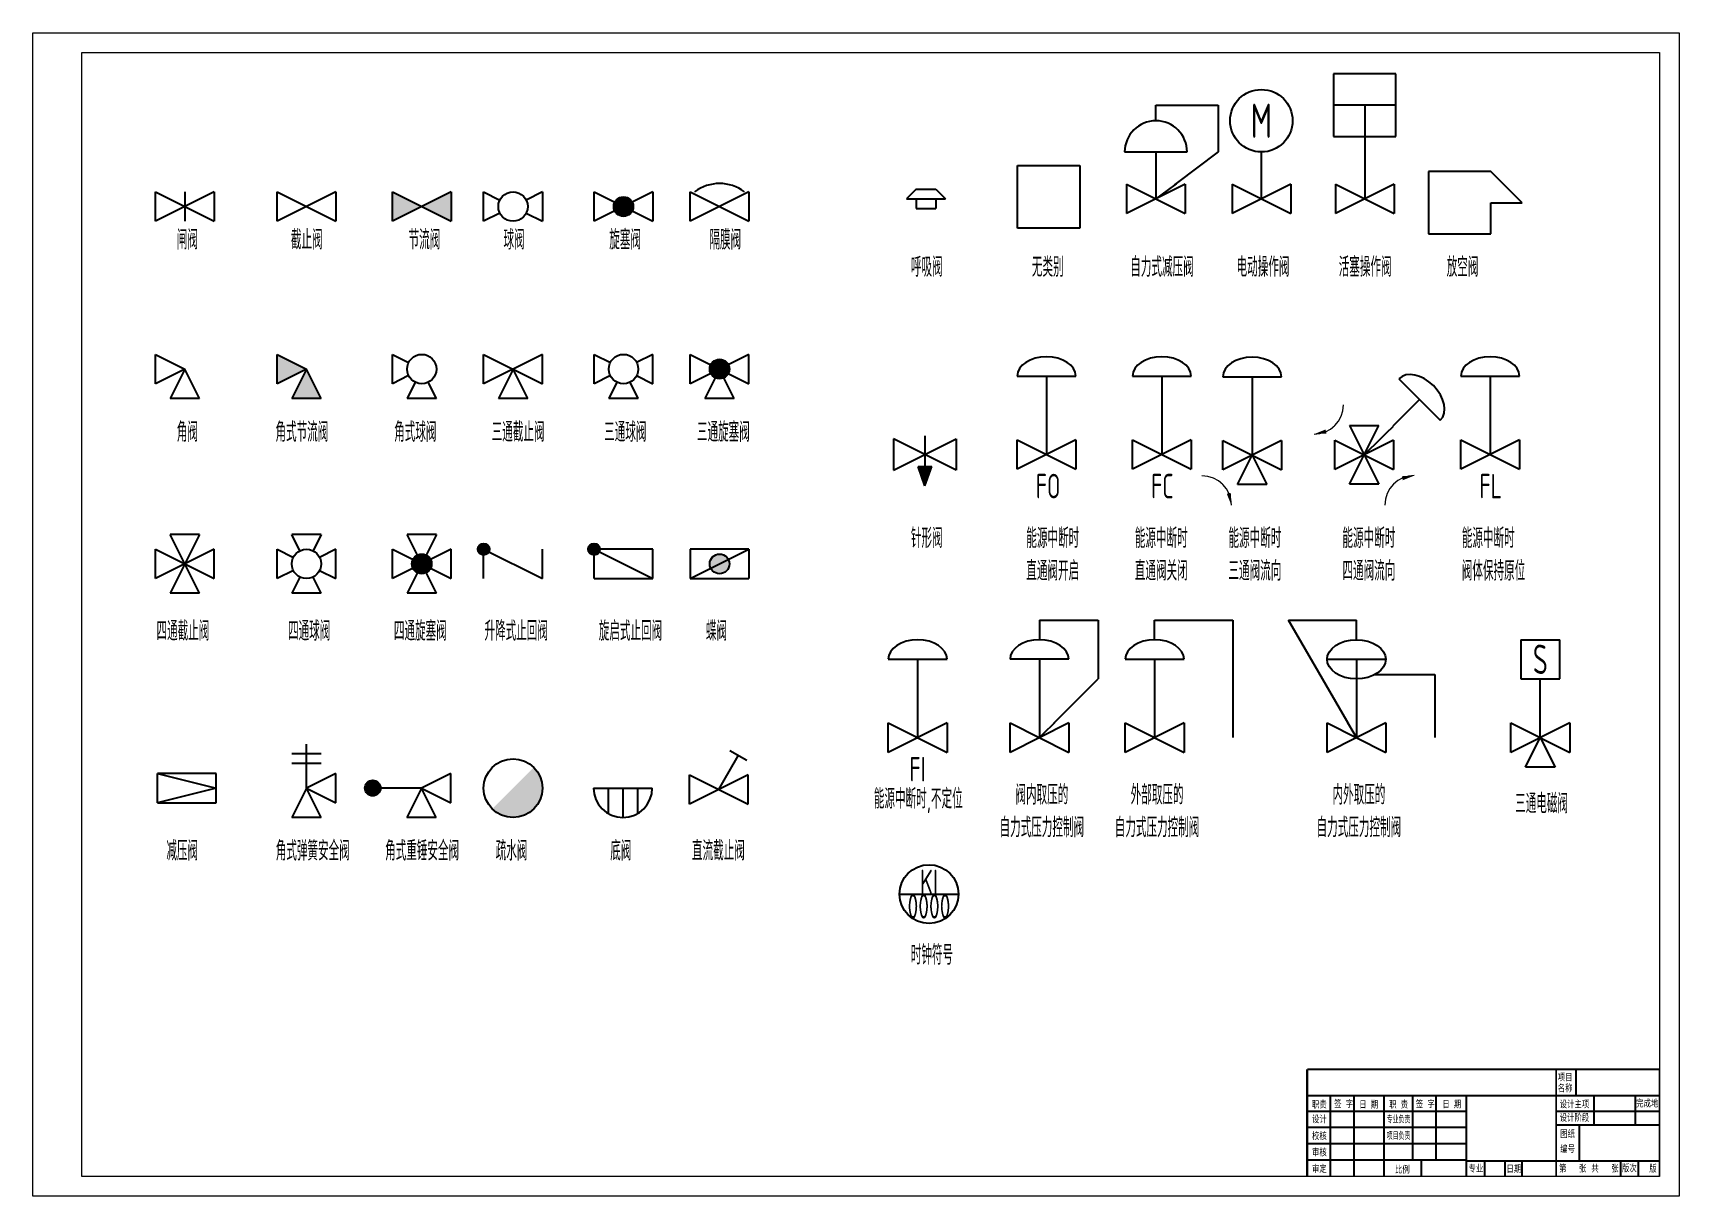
# Model space of a CAD drawing. Extents: x 2909 to 6527, y 1421 to 2016.
# Drawn here: x 3828 to 4669, y 1422 to 2016 of the extents above; entities that cross this region are included whole.
import ezdxf
from ezdxf.enums import TextEntityAlignment as Align

# ---------------------------------------------------------------- set-up
doc = ezdxf.new("R2010")
doc.units = 0
doc.layers.add('THIN_LINE', color=1, linetype='Continuous')
doc.layers.add('文本层', color=3, linetype='Continuous', lineweight=18)
doc.layers.add('细实线', color=7, linetype='Continuous', lineweight=18)
doc.styles.add('HGCAD', font='gbenor.shx', dxfattribs={"width": 0.75, "bigfont": 'gbcbig.shx'})
doc.styles.add('TQ', font='', dxfattribs={"width": 0.75})
doc.styles.get('TQ').set_extended_font_data('SimSun')

msp = doc.modelspace()

# ---------------------------------------------------------------- texts
at = {"style": 'TQ', "width": 0.75}
for s, p in [('项目', (4606.94, 1481.34)), ('名称', (4606.94, 1475.8)), ('第   张 ', (4607.63, 1434.8)), ('共   张 ', (4624.14, 1434.8))]:
    msp.add_text(s, height=3.6, dxfattribs=at).set_placement(p)
at = {"style": 'TQ'}
for s, width, p in [('签 字', 0.75, (4497.54, 1467.8)), ('签 字', 0.75, (4539.27, 1467.68)), ('完成地', 0.75, (4652.69, 1468.02)), ('职责', 0.75, (4485.16, 1467.49)), ('设计', 0.75, (4485.16, 1459.95)), ('日 期', 0.75, (4510.38, 1467.44)), ('专业负责', 0.6, (4525.62, 1459.95)), ('职 责', 0.75, (4525.62, 1467.49)), ('日 期', 0.75, (4552.8, 1467.62)), ('设计主项', 0.75, (4615.47, 1467.59)), ('设计阶段', 0.75, (4615.47, 1460.73)), ('校核', 0.75, (4485.16, 1451.38)), ('项目负责', 0.6, (4525.62, 1451.54)), ('图纸', 0.75, (4611.98, 1452.49)), ('审核', 0.75, (4485.16, 1443.01)), ('编号', 0.75, (4611.98, 1444.72)), ('审定', 0.75, (4485.13, 1434.64)), ('比例', 0.75, (4527.55, 1434.26)), ('专业', 0.75, (4565.13, 1434.77)), ('日期', 0.75, (4584.52, 1434.58)), ('版次', 0.75, (4643.53, 1434.92)), ('  版', 0.75, (4653.49, 1434.76))]:
    msp.add_text(s, height=3.6, dxfattribs=dict(at, width=width)).set_placement(p, align=Align.CENTER)
at = {"layer": '文本层', "char_height": 10, "width": 109.1654, "attachment_point": 1, "style": 'HGCAD'}
for s, insert in [('呼吸阀', (4276.47, 1901.85)), ('无类别', (4338.31, 1901.85)), ('自力式减压阀', (4388.57, 1901.85)), ('电动操作阀', (4442.88, 1901.85)), ('活塞操作阀', (4495.05, 1901.85)), ('放空阀', (4550.24, 1901.85)), ('角阀', (3901.41, 1817.56)), ('角式节流阀', (3951.84, 1817.56)), ('角式球阀', (4012.49, 1817.56)), ('三通截止阀', (4062.3, 1817.56)), ('三通球阀', (4119.78, 1817.56)), ('三通旋塞阀', (4167.16, 1817.56)), ('针形阀', (4276.47, 1763.37)), ('能源中断时\\P直通阀开启', (4335.46, 1763.37)), ('能源中断时\\P直通阀关闭', (4390.88, 1763.37)), ('能源中断时\\P三通阀流向', (4438.71, 1763.37)), ('能源中断时\\P四通阀流向', (4496.95, 1763.37)), ('能源中断时\\P阀体保持原位', (4557.94, 1763.37)), ('四通截止阀', (3891.06, 1715.98)), ('四通球阀', (3958.27, 1715.98)), ('四通旋塞阀', (4012.35, 1715.98)), ('升降式止回阀', (4058.63, 1715.98)), ('旋启式止回阀', (4117.02, 1715.98)), ('蝶阀', (4171.76, 1715.98)), ('  阀内取压的\\P自力式压力控制阀', (4321.77, 1632.31)), ('  外部取压的\\P自力式压力控制阀', (4380.63, 1632.31)), ('  内外取压的\\P自力式压力控制阀', (4483.74, 1632.31)), ('三通电磁阀', (4585.19, 1627.84)), ('减压阀', (3896.11, 1603.73)), ('角式弹簧安全阀', (3952, 1603.73)), ('角式重锤安全阀', (4007.87, 1603.73)), ('疏水阀', (4064.36, 1603.73)), ('底阀', (4122.88, 1603.73)), ('直流截止阀', (4164.64, 1603.73)), ('时钟符号', (4276.43, 1550.56))]:
    msp.add_mtext(s, dxfattribs=dict(at, insert=insert))

# ---------------------------------------------------------------- blocks, each defined once
blk = doc.blocks.new('#HGCAD~PID~FM~001')
at = {"color": 250}
blk.add_wipeout([(-3, -1.5), (-3, 1.5), (3, 1.5), (3, -1.5)], dxfattribs=at)
at = {"color": 1}
for p, q in [((-3, 1.5), (3, -1.5)), ((3, 1.5), (-3, -1.5)), ((-3, -1.5), (-3, 1.5)), ((0, 1.5), (0, -1.5)), ((3, 1.5), (3, -1.5))]:
    blk.add_line(p, q, dxfattribs=at)
blk = doc.blocks.new('#HGCAD~PID~FM~002')
at = {"color": 250}
blk.add_wipeout([(-3, -1.5), (-3, 1.5), (3, 1.5), (3, -1.5)], dxfattribs=at)
at = {"color": 1}
for p, q in [((-3, 1.5), (3, -1.5)), ((3, 1.5), (-3, -1.5)), ((-3, -1.5), (-3, 1.5)), ((3, 1.5), (3, -1.5))]:
    blk.add_line(p, q, dxfattribs=at)
blk = doc.blocks.new('#HGCAD~PID~FM~003')
at = {"color": 250}
blk.add_wipeout([(-3, -1.5), (-3, 1.5), (3, 1.5), (3, -1.5)], dxfattribs=at)
h = blk.add_hatch(color=1)
h.paths.add_polyline_path([(3, 1.5), (0.21, 0.1, -0.116434), (0.23, 0, -0.116434), (0.21, -0.1), (3, -1.5)])
h.paths.add_polyline_path([(-3, 1.5), (-3, -1.5), (-0.21, -0.1, -0.116434), (-0.23, 0, -0.116434), (-0.21, 0.1)])
h.paths.add_polyline_path([(0, 0), (-0.21, 0.1, 0.116434), (-0.23, 0, 0.116434), (-0.21, -0.1)])
h.paths.add_polyline_path([(0.21, 0.1), (0, 0), (0.21, -0.1, 0.116434), (0.23, 0, 0.116434)])
at = {"color": 1}
for p, q in [((-3, 1.5), (3, -1.5)), ((3, 1.5), (-3, -1.5)), ((-3, -1.5), (-3, 1.5)), ((3, 1.5), (3, -1.5))]:
    blk.add_line(p, q, dxfattribs=at)
blk = doc.blocks.new('#HGCAD~PID~FM~004')
at = {"color": 250}
blk.add_wipeout([(-3, -1.5), (-3, 1.5), (3, 1.5), (3, -1.5)], dxfattribs=at)
at = {"color": 1}
for p, q in [((-3, 1.5), (-1.34, 0.67)), ((-3, -1.5), (-3, 1.5)), ((3, 1.5), (1.34, 0.67)), ((3, 1.5), (3, -1.5)), ((-1.34, -0.67), (-3, -1.5)), ((1.34, -0.67), (3, -1.5))]:
    blk.add_line(p, q, dxfattribs=at)
blk.add_circle((0, 0), 1.5, dxfattribs=at)
blk = doc.blocks.new('#HGCAD~PID~FM~005')
at = {"color": 250}
blk.add_wipeout([(-3, -1.5), (-3, 1.5), (3, 1.5), (3, -1.5)], dxfattribs=at)
h = blk.add_hatch(color=1)
h.paths.add_polyline_path([(0.89, 0.45, 0.618034), (-0.89, 0.45), (0, 0)])
h.paths.add_polyline_path([(0, 0), (0.89, -0.45, 0.116434), (1, 0, 0.116434), (0.89, 0.45)])
h.paths.add_polyline_path([(-0.89, 0.45, 0.116434), (-1, 0, 0.116434), (-0.89, -0.45), (0, 0)])
h.paths.add_polyline_path([(0, 0), (-0.89, -0.45, 0.618034), (0.89, -0.45)])
at = {"color": 1}
for p, q in [((-3, 1.5), (3, -1.5)), ((3, 1.5), (-3, -1.5)), ((-3, -1.5), (-3, 1.5)), ((3, 1.5), (3, -1.5))]:
    blk.add_line(p, q, dxfattribs=at)
blk.add_circle((0, 0), 1, dxfattribs=at)
blk = doc.blocks.new('#HGCAD~PID~FM~006')
at = {"color": 250}
blk.add_wipeout([(-3, -1.5), (3, -1.5), (3, 1.5), (-3, 1.5)], dxfattribs=at)
at = {"color": 1}
for p, q in [((-3, 1.5), (3, -1.5)), ((3, 1.5), (-3, -1.5)), ((-3, -1.5), (-3, 1.5)), ((3, 1.5), (3, -1.5))]:
    blk.add_line(p, q, dxfattribs=at)
blk.add_arc((0, -1.87), 4.23, 52.9917, 127.0083, dxfattribs=at)
blk = doc.blocks.new('#HGCAD~PID~FM~007')
at = {"color": 250}
blk.add_wipeout([(-3, -3), (1.5, -3), (0, 0), (-3, 1.5)], dxfattribs=at)
at = {"color": 1}
for p, q in [((-3, -1.5), (-3, 1.5)), ((-3, 1.5), (0, 0)), ((0, 0), (-3, -1.5)), ((0, 0), (-1.5, -3)), ((1.5, -3), (0, 0)), ((1.5, -3), (-1.5, -3))]:
    blk.add_line(p, q, dxfattribs=at)
blk = doc.blocks.new('#HGCAD~PID~FM~008')
at = {"color": 250}
blk.add_wipeout([(-3, -3), (1.5, -3), (0, 0), (-3, 1.5)], dxfattribs=at)
h = blk.add_hatch(color=1)
h.paths.add_polyline_path([(-3, 1.5), (-3, -1.5), (0, 0)])
h.paths.add_polyline_path([(-1.5, -3), (1.5, -3), (0, 0)])
at = {"color": 1}
for p, q in [((-3, -1.5), (-3, 1.5)), ((-3, 1.5), (0, 0)), ((0, 0), (-3, -1.5)), ((0, 0), (-1.5, -3)), ((1.5, -3), (0, 0)), ((1.5, -3), (-1.5, -3))]:
    blk.add_line(p, q, dxfattribs=at)
blk = doc.blocks.new('#HGCAD~PID~FM~009')
at = {"color": 250}
blk.add_wipeout([(-3, -3), (1.5, -3), (1.5, 1.5), (-3, 1.5)], dxfattribs=at)
at = {"color": 1}
for p, q in [((-3, -1.5), (-3, 1.5)), ((-3, 1.5), (-1.34, 0.67)), ((-1.34, -0.67), (-3, -1.5)), ((-0.67, -1.34), (-1.5, -3)), ((1.5, -3), (0.67, -1.34)), ((1.5, -3), (-1.5, -3))]:
    blk.add_line(p, q, dxfattribs=at)
blk.add_circle((0, 0), 1.5, dxfattribs=at)
blk = doc.blocks.new('#HGCAD~PID~FM~010')
at = {"color": 250}
blk.add_wipeout([(-3, -3), (3, -3), (3, 1.5), (-3, 1.5)], dxfattribs=at)
at = {"color": 1}
for p, q in [((-3, -1.5), (-3, 1.5)), ((-3, 1.5), (3, -1.5)), ((3, 1.5), (-3, -1.5)), ((0, 0), (-1.5, -3)), ((3, -1.5), (3, 1.5)), ((1.5, -3), (0, 0)), ((1.5, -3), (-1.5, -3))]:
    blk.add_line(p, q, dxfattribs=at)
blk = doc.blocks.new('#HGCAD~PID~FM~011')
at = {"color": 250}
blk.add_wipeout([(-3, -3), (3, -3), (3, 1.5), (-3, 1.5)], dxfattribs=at)
at = {"color": 1}
for p, q in [((-3, -1.5), (-3, 1.5)), ((-3, 1.5), (-1.34, 0.67)), ((3, 1.5), (1.34, 0.67)), ((3, -1.5), (3, 1.5)), ((-1.34, -0.67), (-3, -1.5)), ((-0.67, -1.34), (-1.5, -3)), ((1.5, -3), (0.67, -1.34)), ((1.34, -0.67), (3, -1.5)), ((1.5, -3), (-1.5, -3))]:
    blk.add_line(p, q, dxfattribs=at)
blk.add_circle((0, 0), 1.5, dxfattribs=at)
blk = doc.blocks.new('#HGCAD~PID~FM~012')
at = {"color": 250}
blk.add_wipeout([(-3, -3), (3, -3), (3, 1.5), (-3, 1.5)], dxfattribs=at)
h = blk.add_hatch(color=1)
h.paths.add_polyline_path([(0.89, 0.45, 0.618034), (-0.89, 0.45), (0, 0)])
h.paths.add_polyline_path([(0, 0), (-0.89, 0.45, 0.116434), (-1, 0, 0.116434), (-0.89, -0.45)])
h.paths.add_polyline_path([(0, 0), (0.89, -0.45, 0.116434), (1, 0, 0.116434), (0.89, 0.45)])
h.paths.add_polyline_path([(0, 0), (0.45, -0.89, 0.162278), (0.89, -0.45)])
h.paths.add_polyline_path([(0, 0), (-0.45, -0.89, 0.236068), (0.45, -0.89)])
h.paths.add_polyline_path([(0, 0), (-0.89, -0.45, 0.162278), (-0.45, -0.89)])
at = {"color": 1}
for p, q in [((-3, -1.5), (-3, 1.5)), ((3, 1.5), (-3, -1.5)), ((-3, 1.5), (3, -1.5)), ((3, -1.5), (3, 1.5)), ((0, 0), (-1.5, -3)), ((1.5, -3), (0, 0)), ((1.5, -3), (-1.5, -3))]:
    blk.add_line(p, q, dxfattribs=at)
blk.add_circle((0, 0), 1, dxfattribs=at)
blk = doc.blocks.new('#HGCAD~PID~FM~013')
at = {"color": 250}
blk.add_wipeout([(-3, -3), (3, -3), (3, 3), (-3, 3)], dxfattribs=at)
at = {"color": 1}
for p, q in [((1.5, 3), (-1.5, -3)), ((1.5, -3), (-1.5, 3)), ((1.5, 3), (-1.5, 3)), ((-3, -1.5), (-3, 1.5)), ((-3, 1.5), (3, -1.5)), ((3, 1.5), (-3, -1.5)), ((3, -1.5), (3, 1.5)), ((1.5, -3), (-1.5, -3))]:
    blk.add_line(p, q, dxfattribs=at)
blk = doc.blocks.new('#HGCAD~PID~FM~014')
at = {"color": 250}
blk.add_wipeout([(-3, -3), (3, -3), (3, 3), (-3, 3)], dxfattribs=at)
at = {"color": 1}
for p, q in [((-0.67, 1.34), (-1.5, 3)), ((1.5, 3), (-1.5, 3)), ((1.5, 3), (0.67, 1.34)), ((-3, -1.5), (-3, 1.5)), ((-3, 1.5), (-1.34, 0.67)), ((3, 1.5), (1.34, 0.67)), ((3, -1.5), (3, 1.5)), ((-1.34, -0.67), (-3, -1.5)), ((-0.67, -1.34), (-1.5, -3)), ((1.5, -3), (0.67, -1.34)), ((1.34, -0.67), (3, -1.5)), ((1.5, -3), (-1.5, -3))]:
    blk.add_line(p, q, dxfattribs=at)
blk.add_circle((0, 0), 1.5, dxfattribs=at)
blk = doc.blocks.new('#HGCAD~PID~FM~015')
at = {"color": 250}
blk.add_wipeout([(-3, -3), (3, -3), (3, 3), (-3, 3)], dxfattribs=at)
h = blk.add_hatch(color=1)
h.paths.add_polyline_path([(0, 0), (0.89, 0.45, 0.162278), (0.45, 0.89)])
h.paths.add_polyline_path([(0.45, 0.89, 0.236068), (-0.45, 0.89), (0, 0)])
h.paths.add_polyline_path([(-0.45, 0.89, 0.162278), (-0.89, 0.45), (0, 0)])
h.paths.add_polyline_path([(0, 0), (-0.89, 0.45, 0.116434), (-1, 0, 0.116434), (-0.89, -0.45)])
h.paths.add_polyline_path([(-0.45, -0.89, 0.236068), (0.45, -0.89), (0, 0)])
h.paths.add_polyline_path([(0.89, -0.45, 0.116434), (1, 0, 0.116434), (0.89, 0.45), (0, 0)])
h.paths.add_polyline_path([(0.45, -0.89, 0.162278), (0.89, -0.45), (0, 0)])
h.paths.add_polyline_path([(0, 0), (-0.89, -0.45, 0.162278), (-0.45, -0.89)])
at = {"color": 1}
for p, q in [((1.5, 3), (-1.5, -3)), ((1.5, -3), (-1.5, 3)), ((1.5, 3), (-1.5, 3)), ((-3, -1.5), (-3, 1.5)), ((-3, 1.5), (3, -1.5)), ((3, 1.5), (-3, -1.5)), ((3, -1.5), (3, 1.5)), ((1.5, -3), (-1.5, -3))]:
    blk.add_line(p, q, dxfattribs=at)
blk.add_circle((0, 0), 1, dxfattribs=at)
blk = doc.blocks.new('#HGCAD~PID~FM~016')
at = {"color": 250}
blk.add_wipeout([(-3, -1.5), (3, -1.5), (3, 1.5), (-3, 1.5)], dxfattribs=at)
h = blk.add_hatch(color=1)
h.paths.add_polyline_path([(-3, 1.5), (-2.46, 1.23, 0.116434), (-2.4, 1.5, 1), (-3.6, 1.5, 0.414214), (-3, 0.9)])
h.paths.add_polyline_path([(-3, 1.5), (-3, 0.9, 0.284079), (-2.46, 1.23)], flags=17)
at = {"color": 1}
for p, q in [((-3, -1.5), (-3, 1.5)), ((-3, 1.5), (3, -1.5)), ((3, -1.5), (3, 1.5))]:
    blk.add_line(p, q, dxfattribs=at)
blk.add_circle((-3, 1.5), 0.6, dxfattribs=at)
blk = doc.blocks.new('#HGCAD~PID~FM~017')
at = {"color": 250}
blk.add_wipeout([(-3, -1.5), (3, -1.5), (3, 1.5), (-3.01, 1.49)], dxfattribs=at)
h = blk.add_hatch(color=1)
h.paths.add_polyline_path([(-3.01, 1.5), (-2.47, 1.23, 0.116338), (-2.41, 1.5, 1), (-3.61, 1.5, 0.414781), (-3, 0.9)])
h.paths.add_polyline_path([(-3.01, 1.5), (-3, 0.9, 0.283658), (-2.47, 1.23)], flags=17)
at = {"color": 1}
for p, q in [((-3, -1.5), (-3.01, 1.5)), ((-3.01, 1.5), (3, -1.5)), ((2.99, 1.5), (-3.01, 1.5)), ((3, -1.5), (2.99, 1.5)), ((-3, -1.5), (3, -1.5))]:
    blk.add_line(p, q, dxfattribs=at)
blk.add_circle((-3.01, 1.5), 0.6, dxfattribs=at)
blk = doc.blocks.new('#HGCAD~PID~FM~018')
at = {"color": 250}
blk.add_wipeout([(-3, -1.5), (-3, 1.5), (3, 1.5), (3, -1.5)], dxfattribs=at)
h = blk.add_hatch(color=1)
h.paths.add_polyline_path([(-0.89, -0.45, 0.791418), (1, 0, 0.116434), (0.89, 0.45)])
h.paths.add_polyline_path([(-1, 0, 0.116434), (-0.89, -0.45), (0.89, 0.45, 0.791418)])
at = {"color": 1}
for p, q in [((-3, -1.5), (3, 1.5)), ((-3, 1.5), (-3, -1.5)), ((3, 1.5), (-3, 1.5)), ((3, 1.5), (3, -1.5)), ((-3, -1.5), (3, -1.5))]:
    blk.add_line(p, q, dxfattribs=at)
blk.add_circle((0, 0), 1, dxfattribs=at)
blk = doc.blocks.new('#HGCAD~PID~FM~019')
at = {"color": 250}
blk.add_wipeout([(-3, -1.5), (3, -1.5), (3, 1.5), (-3, 1.5)], dxfattribs=at)
at = {"color": 1}
for p, q in [((-3, -1.5), (-3, 1.5)), ((3, 1.5), (-3, 1.5)), ((-3, 1.5), (3, 0)), ((3, 0), (-3, -1.5)), ((3, -1.5), (3, 1.5)), ((-3, -1.5), (3, -1.5))]:
    blk.add_line(p, q, dxfattribs=at)
blk = doc.blocks.new('#HGCAD~PID~FM~020')
at = {"color": 1}
for p, q in [((1.5, 3.5), (-1.5, 3.5)), ((1.5, 2.5), (-1.5, 2.5))]:
    blk.add_line(p, q, dxfattribs=at)
at = {"color": 250}
blk.add_wipeout([(-1.5, -3), (3, -3), (3, 1.5), (0, 0)], dxfattribs=at)
at = {"color": 1}
for p, q in [((0, 0), (0, 4.5)), ((0, 0), (-1.5, -3)), ((3, 1.5), (0, 0)), ((3, -1.5), (3, 1.5)), ((1.5, -3), (0, 0)), ((0, 0), (3, -1.5)), ((1.5, -3), (-1.5, -3))]:
    blk.add_line(p, q, dxfattribs=at)
blk = doc.blocks.new('#HGCAD~PID~FM~021')
blk.add_hatch(color=1).paths.add_polyline_path([(-5.8, 0, 1), (-4.2, 0, 1)])
at = {"color": 1}
blk.add_circle((-5, 0), 0.8, dxfattribs=at)
at = {"color": 250}
blk.add_wipeout([(-1.5, -3), (3, -3), (3, 1.5), (0, 0)], dxfattribs=at)
at = {"color": 1}
for p, q in [((0, 0), (-4.2, 0)), ((0, 0), (-1.5, -3)), ((3, 1.5), (0, 0)), ((1.5, -3), (0, 0)), ((0, 0), (3, -1.5)), ((3, -1.5), (3, 1.5)), ((1.5, -3), (-1.5, -3))]:
    blk.add_line(p, q, dxfattribs=at)
blk = doc.blocks.new('#HGCAD~PID~FM~022')
at = {"color": 250}
blk.add_wipeout([(-3, -3), (3, -3), (3, 3), (-3, 3)], dxfattribs=at)
blk.add_hatch(color=1).paths.add_polyline_path([(3, 0, 0.198912), (2.12, 2.12), (-2.12, -2.12, 0.668179)])
at = {"color": 1}
blk.add_circle((0, 0), 3, dxfattribs=at)
blk = doc.blocks.new('#HGCAD~PID~FM~023')
at = {"color": 250}
blk.add_wipeout([(-3, 0), (3, 0), (3, -3), (-3, -3)], dxfattribs=at)
at = {"color": 1}
for p, q in [((-3, 0), (3, 0)), ((-1.5, 0), (-1.5, -2.6)), ((0, 0), (0, -3)), ((1.5, 0), (1.5, -2.6))]:
    blk.add_line(p, q, dxfattribs=at)
blk.add_arc((0, 0), 3, 180, 0, dxfattribs=at)
blk = doc.blocks.new('#HGCAD~PID~FM~024')
at = {"color": 1}
blk.add_line((2.87, 2.96), (1.13, 3.96), dxfattribs=at)
at = {"color": 250}
blk.add_wipeout([(-3, -1.5), (3, -1.5), (3, 1.5), (-3, 1.5)], dxfattribs=at)
at = {"color": 1}
for p, q in [((0, 0), (2, 3.46)), ((3, 1.5), (-3, -1.5)), ((-3, 1.5), (3, -1.5)), ((-3, -1.5), (-3, 1.5)), ((3, -1.5), (3, 1.5))]:
    blk.add_line(p, q, dxfattribs=at)
blk = doc.blocks.new('#HGCAD~PID~FM~025')
at = {"color": 250}
blk.add_wipeout([(-1, 0), (1, 0), (1, 2), (-1, 2)], dxfattribs=at)
at = {"color": 1}
for p, q in [((-1, 2), (-2, 1)), ((-1, 2), (1, 2)), ((1, 2), (2, 1)), ((-2, 1), (2, 1)), ((-1, 1), (-1, 0)), ((-1, 0), (1, 0)), ((1, 1), (1, 0))]:
    blk.add_line(p, q, dxfattribs=at)
blk = doc.blocks.new('#HGCAD~PID~FM~026')
at = {"color": 250}
blk.add_wipeout([(-3.19, -3.19), (3.19, -3.19), (3.19, 3.19), (-3.19, 3.19)], dxfattribs=at)
at = {"color": 1}
for p, q in [((-3.19, 3.19), (3.19, 3.19)), ((-3.19, -3.19), (-3.19, 3.19)), ((3.19, 3.19), (3.19, -3.19)), ((3.19, -3.19), (-3.19, -3.19))]:
    blk.add_line(p, q, dxfattribs=at)
blk = doc.blocks.new('#HGCAD~PID~FM~027')
at = {"color": 1}
for p, q in [((0, 9.57), (6.38, 9.57)), ((0, 7.98), (0, 9.57)), ((6.38, 9.57), (6.38, 4.79)), ((-3.19, 4.79), (3.19, 4.79))]:
    blk.add_line(p, q, dxfattribs=at)
blk.add_arc((0, 4.79), 3.19, 0, 180, dxfattribs=at)
at = {"color": 250}
blk.add_wipeout([(-3, -1.5), (3, -1.5), (3, 1.5), (-3, 1.5)], dxfattribs=at)
at = {"color": 1}
for p, q in [((6.38, 4.79), (0, 0)), ((0, 4.79), (0, 0)), ((-3, 1.5), (3, -1.5)), ((3, 1.5), (-3, -1.5)), ((-3, 1.5), (-3, -1.5)), ((3, 1.5), (3, -1.5))]:
    blk.add_line(p, q, dxfattribs=at)
blk = doc.blocks.new('#HGCAD~PID~FM~028')
at = {"color": 1}
blk.add_circle((0, 7.98), 3.19, dxfattribs=at)
at = {"color": 1, "style": 'HGCAD', "width": 0.75, "flags": 8}
blk.add_attdef('M', text='', height=3.5, dxfattribs=at).set_placement((0, 7.98), align=Align.MIDDLE)
at = {"color": 250}
blk.add_wipeout([(-3, -1.5), (3, -1.5), (3, 1.5), (-3, 1.5)], dxfattribs=at)
at = {"color": 1}
for p, q in [((0, 0), (0, 4.79)), ((-3, 1.5), (3, -1.5)), ((3, 1.5), (-3, -1.5)), ((-3, 1.5), (-3, -1.5)), ((3, 1.5), (3, -1.5))]:
    blk.add_line(p, q, dxfattribs=at)
blk = doc.blocks.new('#HGCAD~PID~FM~029')
at = {"color": 1}
for p, q in [((3.19, 12.77), (-3.19, 12.77)), ((-3.19, 12.77), (-3.19, 6.38)), ((3.19, 6.38), (3.19, 12.77)), ((3.19, 9.57), (-3.19, 9.57)), ((-3.19, 6.38), (3.19, 6.38))]:
    blk.add_line(p, q, dxfattribs=at)
at = {"color": 250}
blk.add_wipeout([(-3, -1.5), (3, -1.5), (3, 1.5), (-3, 1.5)], dxfattribs=at)
at = {"color": 1}
for p, q in [((0, 9.57), (0, 0)), ((-3, 1.5), (3, -1.5)), ((3, 1.5), (-3, -1.5)), ((-3, 1.5), (-3, -1.5)), ((3, 1.5), (3, -1.5))]:
    blk.add_line(p, q, dxfattribs=at)
blk = doc.blocks.new('#HGCAD~PID~FM~030')
at = {"color": 250}
blk.add_wipeout([(-3.19, 0), (3.19, 0), (3.19, 6.38), (-3.19, 6.38)], dxfattribs=at)
at = {"color": 1}
for p, q in [((-3.19, 6.38), (-3.19, 0)), ((3.19, 6.38), (-3.19, 6.38)), ((6.38, 3.19), (3.19, 6.38)), ((3.19, 3.19), (6.38, 3.19)), ((3.19, 0), (3.19, 3.19)), ((-3.19, 0), (3.19, 0))]:
    blk.add_line(p, q, dxfattribs=at)
blk = doc.blocks.new('#HGCAD~PID~FM~031')
at = {"color": 250}
blk.add_wipeout([(-3.19, 1.6), (-3.19, -1.6), (3.19, -1.6), (3.19, 1.6)], dxfattribs=at)
blk.add_hatch(color=1).paths.add_polyline_path([(-0.7, -1.2), (0, -3.19), (0.7, -1.2)])
at = {"color": 1}
for p, q in [((0, 1.91), (0, -1.2)), ((-3.19, -1.6), (3.19, 1.6)), ((3.19, -1.6), (-3.19, 1.6)), ((-3.19, 1.6), (-3.19, -1.6)), ((3.19, 1.6), (3.19, -1.6)), ((-0.7, -1.2), (0.7, -1.2)), ((0, -3.19), (-0.7, -1.2)), ((0, -3.19), (0.7, -1.2))]:
    blk.add_line(p, q, dxfattribs=at)
blk = doc.blocks.new('#HGCAD~PID~FM~032')
at = {"color": 1}
blk.add_line((-3, 8), (3, 8), dxfattribs=at)
blk.add_ellipse((0, 8), major_axis=(-3, 0), ratio=0.666667, start_param=3.141593, end_param=6.283185, dxfattribs=at)
at = {"color": 250}
blk.add_wipeout([(-3, 1.5), (3, 1.5), (3, -1.5), (-3, -1.5)], dxfattribs=at).dxf.layer = '细实线'
at = {"color": 1}
for p, q in [((0, 8), (0, 0)), ((-3, 1.5), (3, -1.5)), ((3, 1.5), (-3, -1.5)), ((-3, -1.5), (-3, 1.5)), ((3, 1.5), (3, -1.5))]:
    blk.add_line(p, q, dxfattribs=at)
at = {"color": 1, "insert": (-1.1, -1.97), "char_height": 2.5, "width": 4.6574, "attachment_point": 1, "style": 'HGCAD'}
blk.add_mtext('FO', dxfattribs=at)
blk = doc.blocks.new('#HGCAD~PID~FM~033')
at = {"color": 1}
blk.add_line((-3, 8), (3, 8), dxfattribs=at)
blk.add_ellipse((0, 8), major_axis=(-3, 0), ratio=0.666667, start_param=3.141593, end_param=6.283185, dxfattribs=at)
at = {"color": 250}
blk.add_wipeout([(-3, -1.5), (3, -1.5), (3, 1.5), (-3, 1.5)], dxfattribs=at).dxf.layer = '细实线'
at = {"color": 1}
for p, q in [((0, 8), (0, 0)), ((-3, 1.5), (3, -1.5)), ((3, 1.5), (-3, -1.5)), ((-3, -1.5), (-3, 1.5)), ((3, 1.5), (3, -1.5))]:
    blk.add_line(p, q, dxfattribs=at)
at = {"color": 1, "insert": (-1.1, -1.97), "char_height": 2.5, "width": 4.6574, "attachment_point": 1, "style": 'HGCAD'}
blk.add_mtext('FC', dxfattribs=at)
blk = doc.blocks.new('#HGCAD~PID~FM~034')
at = {"color": 1}
blk.add_line((-3, 8), (3, 8), dxfattribs=at)
blk.add_ellipse((0, 8), major_axis=(-3, 0), ratio=0.666667, start_param=3.141593, end_param=6.283185, dxfattribs=at)
at = {"layer": '细实线'}
blk.add_solid([(-2.59, -3.94), (-2.18, -3.86), (-2.12, -5.12)], dxfattribs=at)
at = {"color": 250}
blk.add_wipeout([(-3, 1.5), (3, 1.5), (3, -3), (-3, -3)], dxfattribs=at).dxf.layer = '细实线'
at = {"color": 1}
for p, q in [((0, 8), (0, 0)), ((-3, 1.5), (3, -1.5)), ((3, 1.5), (-3, -1.5)), ((-3, -1.5), (-3, 1.5)), ((-1.5, -3), (0, 0)), ((0, 0), (1.5, -3)), ((3, 1.5), (3, -1.5)), ((1.5, -3), (-1.5, -3))]:
    blk.add_line(p, q, dxfattribs=at)
at = {"layer": '细实线'}
blk.add_arc((-5.12, -5.12), 3, 0, 90, dxfattribs=at)
blk = doc.blocks.new('#HGCAD~PID~FM~035')
at = {"layer": '细实线'}
for points in [[(-3.94, 2.59), (-3.86, 2.18), (-5.12, 2.12)], [(3.94, -2.59), (3.86, -2.18), (5.12, -2.12)]]:
    blk.add_solid(points, dxfattribs=at)
at = {"color": 250}
blk.add_wipeout([(-3, -3), (3, -3), (3, 3), (-3, 3)], dxfattribs=at).dxf.layer = '细实线'
at = {"color": 1}
for p, q in [((3.54, 7.78), (7.78, 3.54)), ((5.66, 5.66), (0, 0)), ((-1.5, -3), (1.5, 3)), ((-1.5, 3), (1.5, -3)), ((-1.5, 3), (1.5, 3)), ((-3, 1.5), (3, -1.5)), ((3, 1.5), (-3, -1.5)), ((-3, -1.5), (-3, 1.5)), ((3, 1.5), (3, -1.5)), ((1.5, -3), (-1.5, -3))]:
    blk.add_line(p, q, dxfattribs=at)
blk.add_ellipse((5.66, 5.66), major_axis=(-2.12, 2.12), ratio=0.666667, start_param=3.141593, end_param=6.283185, dxfattribs=at)
at = {"layer": '细实线'}
for centre, start, end in [((-5.12, 5.12), 270, 0), ((5.12, -5.12), 90, 180)]:
    blk.add_arc(centre, 3, start, end, dxfattribs=at)
blk = doc.blocks.new('#HGCAD~PID~FM~036')
at = {"color": 1}
blk.add_line((-3, 8), (3, 8), dxfattribs=at)
blk.add_ellipse((0, 8), major_axis=(-3, 0), ratio=0.666667, start_param=3.141593, end_param=6.283185, dxfattribs=at)
at = {"color": 250}
blk.add_wipeout([(-3, -1.5), (3, -1.5), (3, 1.5), (-3, 1.5)], dxfattribs=at).dxf.layer = '细实线'
at = {"color": 1}
for p, q in [((0, 8), (0, 0)), ((-3, 1.5), (3, -1.5)), ((3, 1.5), (-3, -1.5)), ((-3, -1.5), (-3, 1.5)), ((-3, 1.5), (3, -1.5)), ((3, 1.5), (-3, -1.5)), ((-3, -1.5), (-3, 1.5)), ((3, 1.5), (3, -1.5)), ((3, 1.5), (3, -1.5))]:
    blk.add_line(p, q, dxfattribs=at)
at = {"color": 1, "insert": (-1.1, -1.97), "char_height": 2.5, "width": 4.6574, "attachment_point": 1, "style": 'HGCAD'}
blk.add_mtext('FL', dxfattribs=at)
blk = doc.blocks.new('#HGCAD~PID~FM~037')
at = {"color": 1}
blk.add_line((-3, 8), (3, 8), dxfattribs=at)
blk.add_ellipse((0, 8), major_axis=(-3, 0), ratio=0.666667, start_param=3.141593, end_param=6.283185, dxfattribs=at)
at = {"color": 250}
blk.add_wipeout([(-3, -1.5), (3, -1.5), (3, 1.5), (-3, 1.5)], dxfattribs=at).dxf.layer = '细实线'
at = {"color": 1}
for p, q in [((0, 8), (0, 0)), ((-3, 1.5), (3, -1.5)), ((3, 1.5), (-3, -1.5)), ((-3, -1.5), (-3, 1.5)), ((-3, 1.5), (3, -1.5)), ((3, 1.5), (-3, -1.5)), ((-3, -1.5), (-3, 1.5)), ((3, 1.5), (3, -1.5)), ((3, 1.5), (3, -1.5))]:
    blk.add_line(p, q, dxfattribs=at)
at = {"color": 1, "insert": (-0.84, -1.97), "char_height": 2.5, "width": 4.6574, "attachment_point": 1, "style": 'HGCAD'}
blk.add_mtext('FI', dxfattribs=at)
blk = doc.blocks.new('#HGCAD~PID~FM~038')
at = {"color": 1}
for p, q in [((0, 12), (0, 10)), ((0, 12), (6, 12)), ((6, 12), (6, 6)), ((3, 8), (-3, 8))]:
    blk.add_line(p, q, dxfattribs=at)
blk.add_ellipse((0, 8), major_axis=(-3, 0), ratio=0.666667, start_param=3.141593, end_param=6.283185, dxfattribs=at)
at = {"color": 250}
blk.add_wipeout([(-3, -1.5), (-3, 1.5), (3, 1.5), (3, -1.5)], dxfattribs=at).dxf.layer = '细实线'
at = {"color": 1}
for p, q in [((0, 8), (0, 0)), ((0, 0), (6, 6)), ((-3, 1.5), (3, -1.5)), ((3, 1.5), (-3, -1.5)), ((-3, -1.5), (-3, 1.5)), ((-3, 1.5), (3, -1.5)), ((3, 1.5), (-3, -1.5)), ((-3, -1.5), (-3, 1.5)), ((3, 1.5), (3, -1.5)), ((3, 1.5), (3, -1.5))]:
    blk.add_line(p, q, dxfattribs=at)
blk = doc.blocks.new('#HGCAD~PID~FM~039')
at = {"color": 1}
for p, q in [((0, 10), (0, 12)), ((0, 12), (8, 12)), ((8, 12), (8, 0)), ((-3, 8), (3, 8))]:
    blk.add_line(p, q, dxfattribs=at)
blk.add_ellipse((0, 8), major_axis=(-3, 0), ratio=0.666667, start_param=3.141593, end_param=6.283185, dxfattribs=at)
at = {"color": 250}
blk.add_wipeout([(-3, -1.5), (-3, 1.5), (3, 1.5), (3, -1.5)], dxfattribs=at).dxf.layer = '细实线'
at = {"color": 1}
for p, q in [((0, 8), (0, 0)), ((-3, 1.5), (3, -1.5)), ((3, 1.5), (-3, -1.5)), ((-3, -1.5), (-3, 1.5)), ((-3, 1.5), (3, -1.5)), ((3, 1.5), (-3, -1.5)), ((-3, -1.5), (-3, 1.5)), ((3, 1.5), (3, -1.5)), ((3, 1.5), (3, -1.5))]:
    blk.add_line(p, q, dxfattribs=at)
blk = doc.blocks.new('#HGCAD~PID~FM~040')
at = {"color": 1}
for p, q in [((-6.93, 12), (0, 12)), ((0, 10), (0, 12)), ((-3, 8), (3, 8)), ((1.88, 6.44), (8, 6.44)), ((8, 6.44), (8, 0))]:
    blk.add_line(p, q, dxfattribs=at)
blk.add_ellipse((0, 8), major_axis=(-3, 0), ratio=0.666667, dxfattribs=at)
at = {"color": 250}
blk.add_wipeout([(-3, -1.5), (3, -1.5), (3, 1.5), (-3, 1.5)], dxfattribs=at).dxf.layer = '细实线'
at = {"color": 1}
for p, q in [((0, 0), (-6.93, 12)), ((0, 8), (0, 0)), ((-3, 1.5), (3, -1.5)), ((3, 1.5), (-3, -1.5)), ((-3, -1.5), (-3, 1.5)), ((-3, 1.5), (3, -1.5)), ((3, 1.5), (-3, -1.5)), ((-3, -1.5), (-3, 1.5)), ((3, 1.5), (3, -1.5)), ((3, 1.5), (3, -1.5))]:
    blk.add_line(p, q, dxfattribs=at)
blk = doc.blocks.new('#HGCAD~PID~FM~041')
at = {"color": 1}
for p, q in [((-2, 10), (-2, 6)), ((-2, 10), (2, 10)), ((2, 6), (2, 10)), ((-2, 6), (2, 6))]:
    blk.add_line(p, q, dxfattribs=at)
at = {"color": 1, "style": 'HGCAD', "width": 0.75}
blk.add_text('S', height=3, dxfattribs=at).set_placement((0, 8), align=Align.MIDDLE)
at = {"color": 250}
blk.add_wipeout([(-3, 1.5), (3, 1.5), (3, -3), (-3, -3)], dxfattribs=at).dxf.layer = '细实线'
at = {"color": 1}
for p, q in [((0, 0), (0, 6)), ((-3, 1.5), (3, -1.5)), ((3, 1.5), (-3, -1.5)), ((-3, -1.5), (-3, 1.5)), ((-1.5, -3), (0, 0)), ((3, 1.5), (3, -1.5)), ((0, 0), (1.5, -3)), ((1.5, -3), (-1.5, -3))]:
    blk.add_line(p, q, dxfattribs=at)
blk = doc.blocks.new('#HGCAD~PID~FM~042')
at = {"color": 250}
blk.add_wipeout([(-3, -3), (3, -3), (3, 3), (-3, 3)], dxfattribs=at).dxf.layer = '细实线'
at = {"color": 1}
blk.add_line((-3, 0), (3, 0), dxfattribs=at)
blk.add_circle((0, 0), 3, dxfattribs=at)
at = {"color": 1, "style": 'HGCAD', "width": 0.75}
blk.add_text('KI', height=2.5, dxfattribs=at).set_placement((0, 1.25), align=Align.MIDDLE)
blk.add_attdef('XX', text='', height=2.5, dxfattribs=at).set_placement((0, -1.25), align=Align.MIDDLE)
blk = doc.blocks.new('#HGCAD-TF-TK~A1H~HGCAD标准图框')
at = {"layer": '细实线', "color": 7}
blk.add_lwpolyline([(10, -10), (-831, -10), (-831, 584), (10, 584)], close=True, dxfattribs=at)
at = {"layer": '细实线', "color": 4}
blk.add_lwpolyline([(0, 0), (-806, 0), (-806, 574), (0, 574)], close=True, dxfattribs=at)

# ---------------------------------------------------------------- linework, layer by layer
for p, q in [((4616.33, 1473.73), (4616.33, 1487.06)), ((4490.93, 1432.39), (4490.93, 1473.73)), ((4502.87, 1432.39), (4502.87, 1473.73)), ((4518.31, 1432.39), (4518.31, 1473.73)), ((4518.31, 1432.39), (4518.31, 1473.73)), ((4532.98, 1440.73), (4532.98, 1473.73)), ((4544.91, 1440.73), (4544.91, 1473.73)), ((4560.31, 1432.39), (4560.31, 1473.73)), ((4625.45, 1473.73), (4625.45, 1458.73)), ((4646.53, 1473.73), (4646.53, 1458.73)), ((4478.93, 1465.73), (4560.31, 1465.73)), ((4606.18, 1465.73), (4606.12, 1465.73)), ((4606.18, 1465.73), (4658.93, 1465.73)), ((4606.18, 1458.73), (4658.93, 1458.73)), ((4617.93, 1458.73), (4617.93, 1440.39)), ((4537.13, 1440.73), (4537.13, 1432.39)), ((4560.31, 1440.39), (4658.93, 1440.39)), ((4569.52, 1440.39), (4569.52, 1432.39)), ((4579.93, 1440.39), (4579.93, 1432.39)), ((4588.68, 1440.34), (4588.68, 1432.39)), ((4639.07, 1440.39), (4639.07, 1432.39)), ((4648.01, 1440.39), (4648.01, 1432.39))]:
    msp.add_line(p, q)
for points, const_width in [([(4478.93, 1432.39), (4478.93, 1487.06)], 1.07), ([(4478.93, 1487.06), (4658.93, 1487.06)], 1), ([(4606.18, 1487.06), (4606.18, 1432.39)], 0.8), ([(4658.93, 1487.06), (4658.93, 1432.39)], 0.8), ([(4478.93, 1473.73), (4658.93, 1473.73)], 1), ([(4560.31, 1432.39), (4560.31, 1473.73)], 0.8)]:
    msp.add_lwpolyline(points, dxfattribs=dict(const_width=const_width))
for points in [[(4560.31, 1457.39), (4478.93, 1457.39)], [(4560.31, 1449.06), (4478.93, 1449.06)], [(4560.31, 1440.73), (4478.93, 1440.73)]]:
    msp.add_lwpolyline(points)

# ---------------------------------------------------------------- block references
at = {"color": 0, "xscale": 5, "yscale": 5, "zscale": 5}
for name, p in [('#HGCAD~PID~FM~001', (3905.51, 1927.7)), ('#HGCAD~PID~FM~002', (3967.69, 1927.7)), ('#HGCAD~PID~FM~003', (4026.59, 1927.7)), ('#HGCAD~PID~FM~004', (4073.21, 1927.7)), ('#HGCAD~PID~FM~005', (4129.65, 1927.7)), ('#HGCAD~PID~FM~006', (4178.73, 1927.7)), ('#HGCAD~PID~FM~025', (4284.2, 1926.65))]:
    msp.add_blockref(name, p, dxfattribs=at)
at = {"layer": 'THIN_LINE', "xscale": 5, "yscale": 5, "zscale": 5}
for name, p in [('#HGCAD~PID~FM~029', (4508.34, 1931.65)), ('#HGCAD~PID~FM~027', (4401.64, 1931.65)), ('#HGCAD~PID~FM~026', (4346.81, 1932.72)), ('#HGCAD~PID~FM~030', (4556.87, 1913.73)), ('#HGCAD~PID~FM~007', (3905.51, 1844.74)), ('#HGCAD~PID~FM~008', (3967.69, 1844.74)), ('#HGCAD~PID~FM~009', (4026.59, 1844.74)), ('#HGCAD~PID~FM~010', (4073.21, 1844.74)), ('#HGCAD~PID~FM~011', (4129.65, 1844.74)), ('#HGCAD~PID~FM~012', (4178.73, 1844.74)), ('#HGCAD~PID~FM~032', (4345.79, 1801.06)), ('#HGCAD~PID~FM~033', (4404.69, 1801.06)), ('#HGCAD~PID~FM~034', (4450.8, 1800.81)), ('#HGCAD~PID~FM~036', (4572.44, 1801.06)), ('#HGCAD~PID~FM~035', (4508.05, 1800.91)), ('#HGCAD~PID~FM~031', (4283.61, 1801.06)), ('#HGCAD~PID~FM~013', (3905.51, 1745.23)), ('#HGCAD~PID~FM~014', (3967.69, 1745.23)), ('#HGCAD~PID~FM~015', (4026.59, 1745.23)), ('#HGCAD~PID~FM~016', (4073.21, 1745.23)), ('#HGCAD~PID~FM~017', (4129.66, 1745.23)), ('#HGCAD~PID~FM~018', (4178.73, 1745.23)), ('#HGCAD~PID~FM~038', (4342.12, 1656.5)), ('#HGCAD~PID~FM~039', (4401.01, 1656.5)), ('#HGCAD~PID~FM~040', (4504.08, 1656.5)), ('#HGCAD~PID~FM~037', (4279.93, 1656.5)), ('#HGCAD~PID~FM~041', (4598.05, 1656.5)), ('#HGCAD~PID~FM~020', (3967.63, 1630.75)), ('#HGCAD~PID~FM~024', (4178.31, 1629.99)), ('#HGCAD~PID~FM~022', (4073.21, 1630.72)), ('#HGCAD~PID~FM~019', (3906.51, 1630.75)), ('#HGCAD~PID~FM~021', (4026.52, 1630.75)), ('#HGCAD~PID~FM~023', (4129.36, 1630.75))]:
    msp.add_blockref(name, p, dxfattribs=at)
for name, p, values in [('#HGCAD~PID~FM~028', (4455.54, 1931.65), {'M': 'M'}), ('#HGCAD~PID~FM~042', (4285.73, 1576.61), {'XX': '0000'})]:
    msp.add_blockref(name, p, dxfattribs=at).add_auto_attribs(values)

msp.set_redraw_order([(e.dxf.handle, doc.entitydb.next_handle()) for e in msp.query("TEXT MTEXT ATTDEF DIMENSION ARC_DIMENSION")])  # texts and dimensions are drawn at this point

# ---------------------------------------------------------------- next in the draw order: block references
msp.add_blockref('#HGCAD-TF-TK~A1H~HGCAD标准图框', (4658.93, 1432.39))

# ---------------------------------------------------------------- next in the draw order: texts
at = {"layer": '文本层', "char_height": 10, "width": 109.1654, "attachment_point": 1, "style": 'HGCAD'}
for s, insert in [('闸阀', (3901.41, 1915.78)), ('截止阀', (3959.73, 1915.78)), ('节流阀', (4019.85, 1915.78)), ('球阀', (4068.32, 1915.78)), ('旋塞阀', (4122.37, 1915.78)), ('隔膜阀', (4173.54, 1915.78)), ('能源中断时,不定位', (4257.56, 1630.28))]:
    msp.add_mtext(s, dxfattribs=dict(at, insert=insert))

doc.saveas('drawing.dxf')
